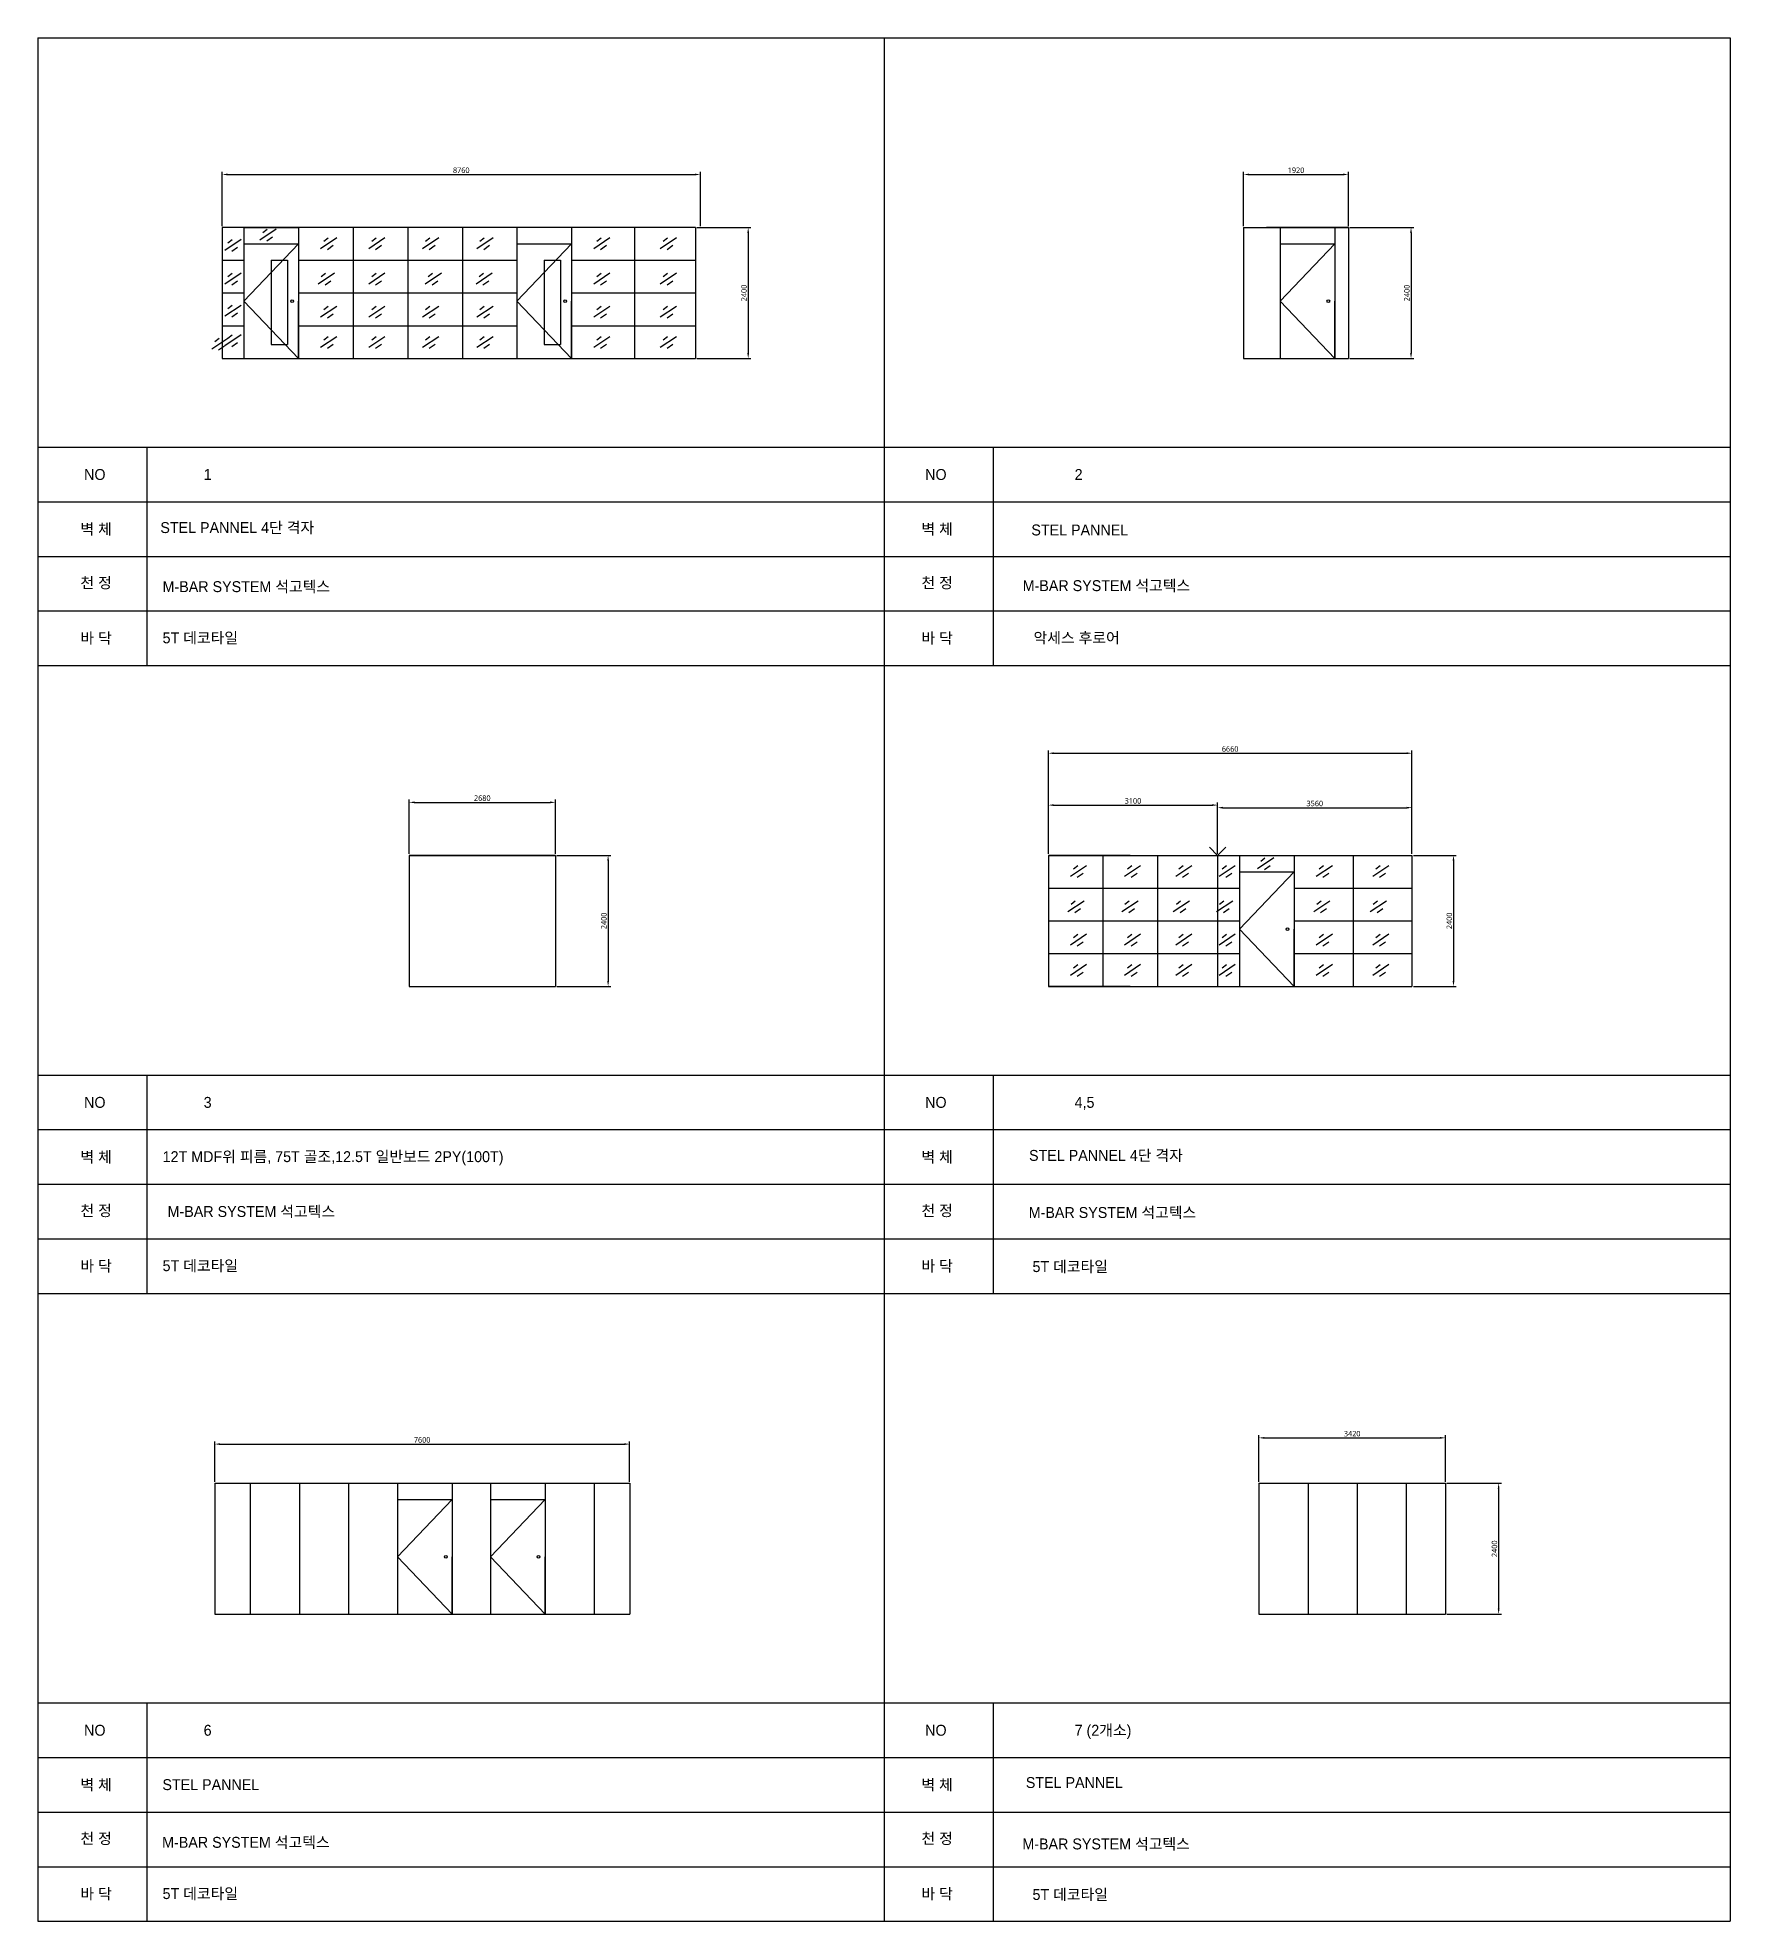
# Model space of a CAD drawing. Header units: millimetres. Extents: x -130754 to 540453, y -575484 to 640875.
# Drawn here: x 479185 to 510185, y -340020 to -305520 of the extents above; entities that cross this region are included whole.
import ezdxf

# ---------------------------------------------------------------- set-up
doc = ezdxf.new("R2010")
doc.units = ezdxf.units.MM
doc.header["$LTSCALE"] = 200
doc.layers.add('e-wire', color=4, linetype='Continuous')
doc.styles.add('굵은굴림체', font='')
doc.styles.add('맑은고딕', font='malgun.ttf')
doc.styles.get('굵은굴림체').set_extended_font_data('TaeGulim')
doc.dimstyles.new('ISO-25', dxfattribs={"dimscale": 40, "dimtxt": 2.5, "dimasz": 2.5, "dimexe": 1.25, "dimexo": 0.625, "dimtad": 1, "dimdec": 0, "dimtxsty": '맑은고딕', "dimcen": 2.5, "dimclrd": 6, "dimclre": 3, "dimadec": 0, "dimazin": 0, "dimtfac": 1, "dimtdec": 0, "dimtmove": 0, "dimatfit": 3, "dimfxl": 1, "dimarcsym": 0})

msp = doc.modelspace()

# ---------------------------------------------------------------- texts
at = {"layer": 'e-wire', "char_height": 200, "attachment_point": 1, "style": '굵은굴림체'}
for s, width, insert in [('{\\fGulim|b0|i0|c129|p50;NO}', 1257.364, (480036, -313420.6)), ('{\\fGulim|b0|i0|c129|p50;1}', 1257.364, (482225.3, -313420.6)), ('{\\fGulim|b0|i0|c129|p50;NO}', 1257.364, (495438.9, -313420.6)), ('{\\fGulim|b0|i0|c129|p50;2}', 1257.364, (498176, -313420.6)), ('{\\fGulim|b0|i0|c129|p50;벽 체}', 1257.364, (479967.8, -314419.7)), ('{\\fGulim|b0|i0|c129|p50;STEL PANNEL 4단 격자}', 13034.204, (481431.7, -314392.7)), ('{\\fGulim|b0|i0|c129|p50;벽 체}', 1257.364, (495370.7, -314419.7)), ('{\\fGulim|b0|i0|c129|p50;STEL PANNEL}', 13034.204, (497383.6, -314436.4)), ('{\\fGulim|b0|i0|c129|p50;천 정}', 1257.364, (479967.8, -315402.9)), ('{\\fGulim|b0|i0|c129|p50;M-BAR SYSTEM 석고텍스}', 13034.204, (481473, -315474.5)), ('{\\fGulim|b0|i0|c129|p50;천 정}', 1257.364, (495370.7, -315402.9)), ('{\\fGulim|b0|i0|c129|p50;M-BAR SYSTEM 석고텍스}', 13034.204, (497224.8, -315456.3)), ('{\\fGulim|b0|i0|c129|p50;바 닥}', 1257.364, (479967.8, -316416.7)), ('{\\fGulim|b0|i0|c129|p50;5T 데코타일}', 13034.204, (481473, -316412.1)), ('{\\fGulim|b0|i0|c129|p50;바 닥}', 1257.364, (495370.7, -316416.7)), ('{\\fGulim|b0|i0|c129|p50;악세스 후로어 }', 13034.204, (497423.7, -316412.1)), ('{\\fGulim|b0|i0|c129|p50;NO}', 1257.364, (480036, -324920.6)), ('{\\fGulim|b0|i0|c129|p50;3}', 1257.364, (482225.3, -324920.6)), ('{\\fGulim|b0|i0|c129|p50;NO}', 1257.364, (495438.9, -324920.6)), ('{\\fGulim|b0|i0|c129|p50;4,5}', 1257.364, (498176, -324920.6)), ('{\\fGulim|b0|i0|c129|p50;벽 체}', 1257.364, (479967.8, -325919.7)), ('{\\fGulim|b0|i0|c129|p50;12T MDF위 피름, 75T 골조,12.5T 일반보드 2PY(100T)}', 13034.204, (481474.1, -325914.6)), ('{\\fGulim|b0|i0|c129|p50;벽 체}', 1257.364, (495370.7, -325919.7)), ('{\\fGulim|b0|i0|c129|p50;STEL PANNEL 4단 격자}', 13034.204, (497341.3, -325891.8)), ('{\\fGulim|b0|i0|c129|p50;천 정}', 1257.364, (479967.8, -326902.9)), ('{\\fGulim|b0|i0|c129|p50;M-BAR SYSTEM 석고텍스}', 13034.204, (481565.1, -326919.4)), ('{\\fGulim|b0|i0|c129|p50;천 정}', 1257.364, (495370.7, -326902.9)), ('{\\fGulim|b0|i0|c129|p50;M-BAR SYSTEM 석고텍스}', 13034.204, (497335.2, -326937.7)), ('{\\fGulim|b0|i0|c129|p50;바 닥}', 1257.364, (479967.8, -327916.7)), ('{\\fGulim|b0|i0|c129|p50;5T 데코타일}', 13034.204, (481473, -327912.1)), ('{\\fGulim|b0|i0|c129|p50;바 닥}', 1257.364, (495370.7, -327916.7)), ('{\\fGulim|b0|i0|c129|p50;5T 데코타일}', 13034.204, (497405.3, -327928.7)), ('{\\fGulim|b0|i0|c129|p50;NO}', 1257.364, (480036, -336420.6)), ('{\\fGulim|b0|i0|c129|p50;6}', 1257.364, (482225.3, -336420.6)), ('{\\fGulim|b0|i0|c129|p50;NO}', 1257.364, (495438.9, -336420.6)), ('{\\fGulim|b0|i0|c129|p50;7 (2개소)}', 1257.364, (498176, -336420.6)), ('{\\fGulim|b0|i0|c129|p50;벽 체}', 1257.364, (479967.8, -337419.7)), ('{\\fGulim|b0|i0|c129|p50;벽 체}', 1257.364, (495370.7, -337419.7)), ('{\\fGulim|b0|i0|c129|p50;STEL PANNEL}', 13034.204, (497282.8, -337377.5)), ('{\\fGulim|b0|i0|c129|p50;STEL PANNEL}', 13034.204, (481469.7, -337416.2)), ('{\\fGulim|b0|i0|c129|p50;천 정}', 1257.364, (479967.8, -338402.9)), ('{\\fGulim|b0|i0|c129|p50;천 정}', 1257.364, (495370.7, -338402.9)), ('{\\fGulim|b0|i0|c129|p50;M-BAR SYSTEM 석고텍스}', 13034.204, (481464.7, -338473.3)), ('{\\fGulim|b0|i0|c129|p50;M-BAR SYSTEM 석고텍스}', 13034.204, (497218.9, -338502.5)), ('{\\fGulim|b0|i0|c129|p50;바 닥}', 1257.364, (479967.8, -339416.7)), ('{\\fGulim|b0|i0|c129|p50;5T 데코타일}', 13034.204, (481473, -339412.1)), ('{\\fGulim|b0|i0|c129|p50;바 닥}', 1257.364, (495370.7, -339416.7)), ('{\\fGulim|b0|i0|c129|p50;5T 데코타일}', 13034.204, (497405.3, -339428.7))]:
    msp.add_mtext_dynamic_manual_height_columns(s, width=width, gutter_width=1000, heights=[0], dxfattribs=dict(at, insert=insert))

# ---------------------------------------------------------------- blocks, each defined once
blk = doc.blocks.new('*D511')
at = {"layer": 'DefPoints', "color": 0, "transparency": 16777216}
for p in [(491323, -308026), (482563, -308996), (491323, -308996)]:
    blk.add_point(p, dxfattribs=at)
at = {"layer": 'e-wire', "color": 3, "lineweight": -2, "transparency": 16777216}
for p, q in [((482563, -308971), (482563, -307976)), ((491323, -308971), (491323, -307976))]:
    blk.add_line(p, q, dxfattribs=at)
at = {"layer": 'e-wire', "color": 6, "lineweight": -2, "transparency": 16777216}
blk.add_line((482663, -308026), (491223, -308026), dxfattribs=at)
at = {"layer": 'e-wire', "color": 6, "transparency": 16777216}
for points in [[(482663, -308009), (482663, -308042), (482563, -308026)], [(491223, -308009), (491223, -308042), (491323, -308026)]]:
    blk.add_solid(points, dxfattribs=at)
at = {"layer": 'e-wire', "color": 0, "transparency": 16777216, "insert": (486943, -307949), "char_height": 100, "attachment_point": 5, "style": '맑은고딕'}
blk.add_mtext('8760', dxfattribs=at)
blk = doc.blocks.new('*D512')
at = {"layer": 'DefPoints', "color": 0, "transparency": 16777216}
for p in [(491233, -308996), (491233, -311396), (492198, -311396)]:
    blk.add_point(p, dxfattribs=at)
at = {"layer": 'e-wire', "color": 3, "lineweight": -2, "transparency": 16777216}
for p, q in [((491258, -308996), (492248, -308996)), ((491258, -311396), (492248, -311396))]:
    blk.add_line(p, q, dxfattribs=at)
at = {"layer": 'e-wire', "color": 6, "lineweight": -2, "transparency": 16777216}
blk.add_line((492198, -309096), (492198, -311296), dxfattribs=at)
at = {"layer": 'e-wire', "color": 6, "transparency": 16777216}
for points in [[(492181, -309096), (492214, -309096), (492198, -308996)], [(492181, -311296), (492214, -311296), (492198, -311396)]]:
    blk.add_solid(points, dxfattribs=at)
at = {"layer": 'e-wire', "color": 0, "transparency": 16777216, "insert": (492121, -310196), "char_height": 100, "attachment_point": 5, "rotation": 90, "style": '맑은고딕'}
blk.add_mtext('2400', dxfattribs=at)
blk = doc.blocks.new('*D513')
at = {"layer": 'DefPoints', "color": 0, "transparency": 16777216}
for p in [(503191, -308026), (501271, -308996), (503191, -308996)]:
    blk.add_point(p, dxfattribs=at)
at = {"layer": 'e-wire', "color": 3, "lineweight": -2, "transparency": 16777216}
for p, q in [((501271, -308971), (501271, -307976)), ((503191, -308971), (503191, -307976))]:
    blk.add_line(p, q, dxfattribs=at)
at = {"layer": 'e-wire', "color": 6, "lineweight": -2, "transparency": 16777216}
blk.add_line((501371, -308026), (503091, -308026), dxfattribs=at)
at = {"layer": 'e-wire', "color": 6, "transparency": 16777216}
for points in [[(501371, -308009), (501371, -308042), (501271, -308026)], [(503091, -308009), (503091, -308042), (503191, -308026)]]:
    blk.add_solid(points, dxfattribs=at)
at = {"layer": 'e-wire', "color": 0, "transparency": 16777216, "insert": (502231, -307949), "char_height": 100, "attachment_point": 5, "style": '맑은고딕'}
blk.add_mtext('1920', dxfattribs=at)
blk = doc.blocks.new('*D514')
at = {"layer": 'DefPoints', "color": 0, "transparency": 16777216}
for p in [(503191, -308996), (503191, -311396), (504337, -311396)]:
    blk.add_point(p, dxfattribs=at)
at = {"layer": 'e-wire', "color": 3, "lineweight": -2, "transparency": 16777216}
for p, q in [((503216, -308996), (504387, -308996)), ((503216, -311396), (504387, -311396))]:
    blk.add_line(p, q, dxfattribs=at)
at = {"layer": 'e-wire', "color": 6, "lineweight": -2, "transparency": 16777216}
blk.add_line((504337, -309096), (504337, -311296), dxfattribs=at)
at = {"layer": 'e-wire', "color": 6, "transparency": 16777216}
for points in [[(504321, -309096), (504354, -309096), (504337, -308996)], [(504321, -311296), (504354, -311296), (504337, -311396)]]:
    blk.add_solid(points, dxfattribs=at)
at = {"layer": 'e-wire', "color": 0, "transparency": 16777216, "insert": (504261, -310196), "char_height": 100, "attachment_point": 5, "rotation": 90, "style": '맑은고딕'}
blk.add_mtext('2400', dxfattribs=at)
blk = doc.blocks.new('*D515')
at = {"layer": 'DefPoints', "color": 0, "transparency": 16777216}
for p in [(488668, -319526), (485988, -320496), (488668, -320496)]:
    blk.add_point(p, dxfattribs=at)
at = {"layer": 'e-wire', "color": 3, "lineweight": -2, "transparency": 16777216}
for p, q in [((485988, -320471), (485988, -319476)), ((488668, -320471), (488668, -319476))]:
    blk.add_line(p, q, dxfattribs=at)
at = {"layer": 'e-wire', "color": 6, "lineweight": -2, "transparency": 16777216}
blk.add_line((486088, -319526), (488568, -319526), dxfattribs=at)
at = {"layer": 'e-wire', "color": 6, "transparency": 16777216}
for points in [[(486088, -319509), (486088, -319542), (485988, -319526)], [(488568, -319509), (488568, -319542), (488668, -319526)]]:
    blk.add_solid(points, dxfattribs=at)
at = {"layer": 'e-wire', "color": 0, "transparency": 16777216, "insert": (487328, -319449), "char_height": 100, "attachment_point": 5, "style": '맑은고딕'}
blk.add_mtext('2680', dxfattribs=at)
blk = doc.blocks.new('*D516')
at = {"layer": 'DefPoints', "color": 0, "transparency": 16777216}
for p in [(488668, -320496), (488668, -322896), (489633, -322896)]:
    blk.add_point(p, dxfattribs=at)
at = {"layer": 'e-wire', "color": 3, "lineweight": -2, "transparency": 16777216}
for p, q in [((488693, -320496), (489683, -320496)), ((488693, -322896), (489683, -322896))]:
    blk.add_line(p, q, dxfattribs=at)
at = {"layer": 'e-wire', "color": 6, "lineweight": -2, "transparency": 16777216}
blk.add_line((489633, -320596), (489633, -322796), dxfattribs=at)
at = {"layer": 'e-wire', "color": 6, "transparency": 16777216}
for points in [[(489616, -320596), (489649, -320596), (489633, -320496)], [(489616, -322796), (489649, -322796), (489633, -322896)]]:
    blk.add_solid(points, dxfattribs=at)
at = {"layer": 'e-wire', "color": 0, "transparency": 16777216, "insert": (489556, -321696), "char_height": 100, "attachment_point": 5, "rotation": 90, "style": '맑은고딕'}
blk.add_mtext('2400', dxfattribs=at)
blk = doc.blocks.new('*D517')
at = {"layer": 'DefPoints', "color": 0, "transparency": 16777216}
for p in [(500795, -319576), (497695, -320496), (500795, -320496)]:
    blk.add_point(p, dxfattribs=at)
at = {"layer": 'e-wire', "color": 3, "lineweight": -2, "transparency": 16777216}
for p, q in [((497695, -320471), (497695, -319526)), ((500795, -320471), (500795, -319526))]:
    blk.add_line(p, q, dxfattribs=at)
at = {"layer": 'e-wire', "color": 6, "lineweight": -2, "transparency": 16777216}
blk.add_line((497795, -319576), (500695, -319576), dxfattribs=at)
at = {"layer": 'e-wire', "color": 6, "transparency": 16777216}
for points in [[(497795, -319559), (497795, -319592), (497695, -319576)], [(500695, -319559), (500695, -319592), (500795, -319576)]]:
    blk.add_solid(points, dxfattribs=at)
at = {"layer": 'e-wire', "color": 0, "transparency": 16777216, "insert": (499245, -319499), "char_height": 100, "attachment_point": 5, "style": '맑은고딕'}
blk.add_mtext('3100', dxfattribs=at)
blk = doc.blocks.new('*D518')
at = {"layer": 'DefPoints', "color": 0, "transparency": 16777216}
for p in [(504355, -319623), (500795, -320496), (504355, -320496)]:
    blk.add_point(p, dxfattribs=at)
at = {"layer": 'e-wire', "color": 3, "lineweight": -2, "transparency": 16777216}
for p, q in [((500795, -320471), (500795, -319573)), ((504355, -320471), (504355, -319573))]:
    blk.add_line(p, q, dxfattribs=at)
at = {"layer": 'e-wire', "color": 6, "lineweight": -2, "transparency": 16777216}
blk.add_line((500895, -319623), (504255, -319623), dxfattribs=at)
at = {"layer": 'e-wire', "color": 6, "transparency": 16777216}
for points in [[(500895, -319606), (500895, -319640), (500795, -319623)], [(504255, -319606), (504255, -319640), (504355, -319623)]]:
    blk.add_solid(points, dxfattribs=at)
at = {"layer": 'e-wire', "color": 0, "transparency": 16777216, "insert": (502575, -319546), "char_height": 100, "attachment_point": 5, "style": '맑은고딕'}
blk.add_mtext('3560', dxfattribs=at)
blk = doc.blocks.new('*D519')
at = {"layer": 'DefPoints', "color": 0, "transparency": 16777216}
for p in [(504355, -318626), (497695, -320496), (504355, -320496)]:
    blk.add_point(p, dxfattribs=at)
at = {"layer": 'e-wire', "color": 3, "lineweight": -2, "transparency": 16777216}
for p, q in [((497695, -320471), (497695, -318576)), ((504355, -320471), (504355, -318576))]:
    blk.add_line(p, q, dxfattribs=at)
at = {"layer": 'e-wire', "color": 6, "lineweight": -2, "transparency": 16777216}
blk.add_line((497795, -318626), (504255, -318626), dxfattribs=at)
at = {"layer": 'e-wire', "color": 6, "transparency": 16777216}
for points in [[(497795, -318609), (497795, -318642), (497695, -318626)], [(504255, -318609), (504255, -318642), (504355, -318626)]]:
    blk.add_solid(points, dxfattribs=at)
at = {"layer": 'e-wire', "color": 0, "transparency": 16777216, "insert": (501025, -318549), "char_height": 100, "attachment_point": 5, "style": '맑은고딕'}
blk.add_mtext('6660', dxfattribs=at)
blk = doc.blocks.new('*D520')
at = {"layer": 'DefPoints', "color": 0, "transparency": 16777216}
for p in [(490027, -331279), (482427, -331996), (490027, -331996)]:
    blk.add_point(p, dxfattribs=at)
at = {"layer": 'e-wire', "color": 3, "lineweight": -2, "transparency": 16777216}
for p, q in [((482427, -331971), (482427, -331229)), ((490027, -331971), (490027, -331229))]:
    blk.add_line(p, q, dxfattribs=at)
at = {"layer": 'e-wire', "color": 6, "lineweight": -2, "transparency": 16777216}
blk.add_line((482527, -331279), (489927, -331279), dxfattribs=at)
at = {"layer": 'e-wire', "color": 6, "transparency": 16777216}
for points in [[(482527, -331263), (482527, -331296), (482427, -331279)], [(489927, -331263), (489927, -331296), (490027, -331279)]]:
    blk.add_solid(points, dxfattribs=at)
at = {"layer": 'e-wire', "color": 0, "transparency": 16777216, "insert": (486227, -331203), "char_height": 100, "attachment_point": 5, "style": '맑은고딕'}
blk.add_mtext('7600', dxfattribs=at)
blk = doc.blocks.new('*D521')
at = {"layer": 'DefPoints', "color": 0, "transparency": 16777216}
for p in [(504970, -331165), (501550, -331996), (504970, -331996)]:
    blk.add_point(p, dxfattribs=at)
at = {"layer": 'e-wire', "color": 3, "lineweight": -2, "transparency": 16777216}
for p, q in [((501550, -331971), (501550, -331115)), ((504970, -331971), (504970, -331115))]:
    blk.add_line(p, q, dxfattribs=at)
at = {"layer": 'e-wire', "color": 6, "lineweight": -2, "transparency": 16777216}
blk.add_line((501650, -331165), (504870, -331165), dxfattribs=at)
at = {"layer": 'e-wire', "color": 6, "transparency": 16777216}
for points in [[(501650, -331149), (501650, -331182), (501550, -331165)], [(504870, -331149), (504870, -331182), (504970, -331165)]]:
    blk.add_solid(points, dxfattribs=at)
at = {"layer": 'e-wire', "color": 0, "transparency": 16777216, "insert": (503260, -331089), "char_height": 100, "attachment_point": 5, "style": '맑은고딕'}
blk.add_mtext('3420', dxfattribs=at)
blk = doc.blocks.new('*D574')
at = {"layer": 'DefPoints', "color": 0, "transparency": 16777216}
for p in [(504355, -320496), (504355, -322896), (505115, -322896)]:
    blk.add_point(p, dxfattribs=at)
at = {"layer": 'e-wire', "color": 3, "lineweight": -2, "transparency": 16777216}
for p, q in [((504380, -320496), (505165, -320496)), ((504380, -322896), (505165, -322896))]:
    blk.add_line(p, q, dxfattribs=at)
at = {"layer": 'e-wire', "color": 6, "lineweight": -2, "transparency": 16777216}
blk.add_line((505115, -320596), (505115, -322796), dxfattribs=at)
at = {"layer": 'e-wire', "color": 6, "transparency": 16777216}
for points in [[(505099, -320596), (505132, -320596), (505115, -320496)], [(505099, -322796), (505132, -322796), (505115, -322896)]]:
    blk.add_solid(points, dxfattribs=at)
at = {"layer": 'e-wire', "color": 0, "transparency": 16777216, "insert": (505039, -321696), "char_height": 100, "attachment_point": 5, "rotation": 90, "style": '맑은고딕'}
blk.add_mtext('2400', dxfattribs=at)
blk = doc.blocks.new('*D575')
at = {"layer": 'DefPoints', "color": 0, "transparency": 16777216}
for p in [(504970, -331996), (504970, -334396), (505942, -334396)]:
    blk.add_point(p, dxfattribs=at)
at = {"layer": 'e-wire', "color": 3, "lineweight": -2, "transparency": 16777216}
for p, q in [((504995, -331996), (505992, -331996)), ((504995, -334396), (505992, -334396))]:
    blk.add_line(p, q, dxfattribs=at)
at = {"layer": 'e-wire', "color": 6, "lineweight": -2, "transparency": 16777216}
blk.add_line((505942, -332096), (505942, -334296), dxfattribs=at)
at = {"layer": 'e-wire', "color": 6, "transparency": 16777216}
for points in [[(505925, -332096), (505958, -332096), (505942, -331996)], [(505925, -334296), (505958, -334296), (505942, -334396)]]:
    blk.add_solid(points, dxfattribs=at)
at = {"layer": 'e-wire', "color": 0, "transparency": 16777216, "insert": (505865, -333196), "char_height": 100, "attachment_point": 5, "rotation": 90, "style": '맑은고딕'}
blk.add_mtext('2400', dxfattribs=at)

# ---------------------------------------------------------------- dimensions: what is measured, and where the dimension line sits
at = {"layer": 'e-wire'}
for base, p1, p2, picture, middle in [((491323.4, -308025.8), (482563.4, -308996.1), (491323.4, -308996.1), '*D511', (486943.4, -307949.1)), ((503191.4, -308025.8), (501271.4, -308996.1), (503191.4, -308996.1), '*D513', (502231.4, -307948.9)), ((504355, -318625.6), (497695, -320496.1), (504355, -320496.1), '*D519', (501025, -318548.9)), ((488668.4, -319525.8), (485988.4, -320496.1), (488668.4, -320496.1), '*D515', (487328.4, -319449.1)), ((500795, -319575.5), (497695, -320496.1), (500795, -320496.1), '*D517', (499245, -319498.6)), ((504355, -319623), (500795, -320496.1), (504355, -320496.1), '*D518', (502575, -319546.4)), ((490027.5, -331279.4), (482427.5, -331996.1), (490027.5, -331996.1), '*D520', (486227.5, -331202.7)), ((504970.4, -331165.3), (501550.4, -331996.1), (504970.4, -331996.1), '*D521', (503260.4, -331088.7))]:
    dim = msp.add_linear_dim(base=base, p1=p1, p2=p2, dimstyle='ISO-25', dxfattribs=at)
    dim.commit()
    dim.dimension.update_dxf_attribs({"geometry": picture, "text_midpoint": middle})
for base, p1, p2, picture, middle in [((492197.7, -311396.1), (491233.4, -308996.1), (491233.4, -311396.1), '*D512', (492121, -310196.1)), ((504337.5, -311396.1), (503191.4, -308996.1), (503191.4, -311396.1), '*D514', (504260.8, -310196.1)), ((489632.7, -322896.1), (488668.4, -320496.1), (488668.4, -322896.1), '*D516', (489556, -321696.1)), ((505115.4, -322896.1), (504355, -320496.1), (504355, -322896.1), '*D574', (505038.7, -321696.1)), ((505941.6, -334396.1), (504970.4, -331996.1), (504970.4, -334396.1), '*D575', (505865, -333196.1))]:
    dim = msp.add_linear_dim(base=base, p1=p1, p2=p2, angle=90, dimstyle='ISO-25', dxfattribs=at)
    dim.commit()
    dim.dimension.update_dxf_attribs({"geometry": picture, "text_midpoint": middle})

# ---------------------------------------------------------------- linework, layer by layer
at = {"layer": 'e-wire'}
for p, q in [((479185.4, -305519.9), (479185.4, -317019.9)), ((479185.4, -305519.9), (510184.9, -305519.9)), ((494685.4, -305519.9), (494685.4, -317019.9)), ((510184.9, -305519.9), (510184.9, -317019.9)), ((482563.4, -308996.1), (482563.4, -311396.1)), ((491233.4, -308996.1), (482563.4, -308996.1)), ((482963.4, -308996.1), (482963.4, -311396.1)), ((482963.4, -308996.1), (482963.4, -311396.1)), ((482963.4, -308996.1), (482963.4, -311396.1)), ((482963.4, -308996.1), (483963.4, -308996.1)), ((483550.8, -309028.4), (483253.9, -309227.7)), ((483388.4, -309033), (483309.6, -309093.3)), ((483963.4, -308996.1), (483963.4, -311396.1)), ((483963.4, -308996.1), (483963.4, -311396.1)), ((483963.4, -308996.1), (483963.4, -311396.1)), ((483963.4, -308996.1), (483963.4, -311396.1)), ((483963.4, -308996.1), (483963.4, -311396.1)), ((484963.4, -308996.1), (484963.4, -311396.1)), ((484963.4, -308996.1), (484963.4, -311396.1)), ((484963.4, -308996.1), (484963.4, -311396.1)), ((484963.4, -308996.1), (484963.4, -311396.1)), ((485963.4, -308996.1), (485963.4, -311396.1)), ((485963.4, -308996.1), (485963.4, -311396.1)), ((485963.4, -308996.1), (485963.4, -311396.1)), ((485963.4, -308996.1), (485963.4, -311396.1)), ((486963.4, -308996.1), (486963.4, -311396.1)), ((486963.4, -308996.1), (486963.4, -311396.1)), ((486963.4, -308996.1), (486963.4, -311396.1)), ((486963.4, -308996.1), (486963.4, -311396.1)), ((487963.4, -308996.1), (487963.4, -311396.1)), ((487963.4, -308996.1), (487963.4, -311396.1)), ((487963.4, -308996.1), (487963.4, -311396.1)), ((487963.4, -308996.1), (487963.4, -311396.1)), ((487963.4, -308996.1), (487963.4, -311396.1)), ((487963.4, -308996.1), (487963.4, -311396.1)), ((487963.4, -308996.1), (487963.4, -311396.1)), ((488963.4, -308996.1), (488963.4, -311396.1)), ((488963.4, -308996.1), (488963.4, -311396.1)), ((488963.4, -308996.1), (488963.4, -311396.1)), ((488963.4, -308996.1), (488963.4, -311396.1)), ((488963.4, -308996.1), (488963.4, -311396.1)), ((488963.4, -308996.1), (488963.4, -311396.1)), ((488963.4, -308996.1), (488963.4, -311396.1)), ((488963.4, -308996.1), (488963.4, -311396.1)), ((490113.4, -308996.1), (490113.4, -311396.1)), ((490113.4, -308996.1), (490113.4, -311396.1)), ((490113.4, -308996.1), (490113.4, -311396.1)), ((490113.4, -308996.1), (490113.4, -311396.1)), ((490113.4, -308996.1), (490113.4, -311396.1)), ((490113.4, -308996.1), (490113.4, -311396.1)), ((490113.4, -308996.1), (490113.4, -311396.1)), ((490113.4, -308996.1), (490113.4, -311396.1)), ((491233.4, -308996.1), (491233.4, -311396.1)), ((501271.4, -308996.1), (501271.4, -311396.1)), ((501271.4, -308996.1), (501941.4, -308996.1)), ((503191.4, -308996.1), (501691.4, -308996.1)), ((501691.4, -308996.1), (503191.4, -308996.1)), ((501941.4, -308996.1), (501941.4, -311396.1)), ((501941.4, -308996.1), (501941.4, -311396.1)), ((501941.4, -308996.1), (501941.4, -311396.1)), ((502941.4, -308996.1), (502941.4, -311396.1)), ((502941.4, -308996.1), (502941.4, -311396.1)), ((502941.4, -308996.1), (502941.4, -311396.1)), ((502941.4, -308996.1), (502941.4, -311396.1)), ((502941.4, -308996.1), (502941.4, -311396.1)), ((503191.4, -308996.1), (503191.4, -311396.1)), ((482912.1, -309218.2), (482615.1, -309417.6)), ((482749.7, -309222.8), (482670.8, -309283.1)), ((482847.1, -309361.9), (482740.4, -309436.1)), ((482963.4, -309296.1), (483963.4, -309296.1)), ((482963.4, -310346.1), (483963.4, -309296.1)), ((482963.4, -309296.1), (483963.4, -309296.1)), ((483485.9, -309172.1), (483379.2, -309246.3)), ((484665, -309185.2), (484368, -309384.6)), ((484502.6, -309189.9), (484423.7, -309250.1)), ((484600, -309329), (484493.3, -309403.1)), ((485545.4, -309185.2), (485248.5, -309384.6)), ((485383, -309189.9), (485304.1, -309250.1)), ((485480.5, -309329), (485373.7, -309403.1)), ((486529.4, -309185.2), (486232.5, -309384.6)), ((486367, -309189.9), (486288.1, -309250.1)), ((486464.5, -309329), (486357.7, -309403.1)), ((487525.6, -309185.2), (487228.6, -309384.6)), ((487363.2, -309189.9), (487284.3, -309250.1)), ((487460.6, -309329), (487353.9, -309403.1)), ((487963.4, -309296.1), (488963.4, -309296.1)), ((487963.4, -310346.1), (488963.4, -309296.1)), ((487963.4, -309296.1), (488963.4, -309296.1)), ((487963.4, -310346.1), (488963.4, -309296.1)), ((487963.4, -309296.1), (488963.4, -309296.1)), ((489665, -309185.2), (489368, -309384.6)), ((489502.6, -309189.9), (489423.7, -309250.1)), ((489600, -309329), (489493.3, -309403.1)), ((490884.7, -309185.2), (490587.7, -309384.6)), ((490722.3, -309189.9), (490643.4, -309250.1)), ((490819.7, -309329), (490713, -309403.1)), ((501941.4, -309296.1), (502941.4, -309296.1)), ((501941.4, -310346.1), (502941.4, -309296.1)), ((501941.4, -310346.1), (502941.4, -309296.1)), ((482563.4, -309596.1), (482963.4, -309596.1)), ((483463.4, -309596.1), (483463.4, -311137)), ((483463.4, -309596.1), (483763.4, -309596.1)), ((483763.4, -309596.1), (483763.4, -311137)), ((483963.4, -309596.1), (487963.4, -309596.1)), ((488463.4, -309596.1), (488463.4, -311137)), ((488463.4, -309596.1), (488763.4, -309596.1)), ((488763.4, -309596.1), (488763.4, -311137)), ((488963.4, -309596.1), (491233.4, -309596.1)), ((482912.1, -309832.8), (482615.1, -310032.2)), ((482749.7, -309837.5), (482670.8, -309897.7)), ((482847.1, -309976.6), (482740.4, -310050.7)), ((484619.8, -309832.8), (484322.8, -310032.2)), ((484457.4, -309837.5), (484378.5, -309897.7)), ((484554.8, -309976.6), (484448.1, -310050.7)), ((485546, -309832.8), (485249, -310032.2)), ((485383.6, -309837.5), (485304.7, -309897.7)), ((485481, -309976.6), (485374.3, -310050.7)), ((486580.1, -309832.8), (486283.2, -310032.2)), ((486417.7, -309837.5), (486338.8, -309897.7)), ((486515.2, -309976.6), (486408.4, -310050.7)), ((487511.1, -309832.8), (487214.2, -310032.2)), ((487348.7, -309837.5), (487269.9, -309897.7)), ((487446.2, -309976.6), (487339.5, -310050.7)), ((489665, -309832.8), (489368, -310032.2)), ((489502.6, -309837.5), (489423.7, -309897.7)), ((489600, -309976.6), (489493.3, -310050.7)), ((490884.7, -309832.8), (490587.7, -310032.2)), ((490722.3, -309837.5), (490643.4, -309897.7)), ((490819.7, -309976.6), (490713, -310050.7)), ((482563.4, -310196.1), (482963.4, -310196.1)), ((482912.1, -310423.3), (482615.1, -310622.6)), ((482749.7, -310427.9), (482670.8, -310488.2)), ((482963.4, -310346.1), (483963.4, -311396.1)), ((483963.4, -310196.1), (487963.4, -310196.1)), ((483963.4, -311396.1), (483963.4, -310346.1)), ((484665, -310441.9), (484368, -310641.3)), ((484502.6, -310446.6), (484423.7, -310506.8)), ((485545.4, -310441.9), (485248.5, -310641.3)), ((485383, -310446.6), (485304.1, -310506.8)), ((486529.4, -310441.9), (486232.5, -310641.3)), ((486367, -310446.6), (486288.1, -310506.8)), ((487525.6, -310441.9), (487228.6, -310641.3)), ((487363.2, -310446.6), (487284.3, -310506.8)), ((487963.4, -310346.1), (488963.4, -311396.1)), ((487963.4, -310346.1), (488963.4, -311396.1)), ((488963.4, -310196.1), (491233.4, -310196.1)), ((488963.4, -311396.1), (488963.4, -310346.1)), ((488963.4, -311396.1), (488963.4, -310346.1)), ((489665, -310441.9), (489368, -310641.3)), ((489502.6, -310446.6), (489423.7, -310506.8)), ((490884.7, -310441.9), (490587.7, -310641.3)), ((490722.3, -310446.6), (490643.4, -310506.8)), ((501941.4, -310346.1), (502941.4, -311396.1)), ((502941.4, -311396.1), (502941.4, -310346.1)), ((482563.4, -310796.1), (482963.4, -310796.1)), ((482847.1, -310567), (482740.4, -310641.2)), ((483963.4, -310796.1), (487963.4, -310796.1)), ((484600, -310585.7), (484493.3, -310659.8)), ((485480.5, -310585.7), (485373.7, -310659.8)), ((486464.5, -310585.7), (486357.7, -310659.8)), ((487460.6, -310585.7), (487353.9, -310659.8)), ((488963.4, -310796.1), (491233.4, -310796.1)), ((489600, -310585.7), (489493.3, -310659.8)), ((490819.7, -310585.7), (490713, -310659.8)), ((482670.8, -311028.1), (482373.8, -311227.4)), ((482508.4, -311032.7), (482429.5, -311093)), ((482605.8, -311171.8), (482499.1, -311246)), ((482912.1, -310963.1), (482615.1, -311162.5)), ((482749.7, -310967.8), (482670.8, -311028.1)), ((482847.1, -311106.9), (482740.4, -311181.1)), ((483463.4, -311137), (483763.4, -311137)), ((484665, -310997.6), (484368, -311197)), ((484502.6, -311002.2), (484423.7, -311062.5)), ((484600, -311141.3), (484493.3, -311215.5)), ((485545.4, -310997.6), (485248.5, -311197)), ((485383, -311002.2), (485304.1, -311062.5)), ((485480.5, -311141.3), (485373.7, -311215.5)), ((486529.4, -310997.6), (486232.5, -311197)), ((486367, -311002.2), (486288.1, -311062.5)), ((486464.5, -311141.3), (486357.7, -311215.5)), ((487525.6, -310997.6), (487228.6, -311197)), ((487363.2, -311002.2), (487284.3, -311062.5)), ((487460.6, -311141.3), (487353.9, -311215.5)), ((488463.4, -311137), (488763.4, -311137)), ((489665, -310997.6), (489368, -311197)), ((489502.6, -311002.2), (489423.7, -311062.5)), ((489600, -311141.3), (489493.3, -311215.5)), ((490884.7, -310997.6), (490587.7, -311197)), ((490722.3, -311002.2), (490643.4, -311062.5)), ((490819.7, -311141.3), (490713, -311215.5)), ((482563.4, -311396.1), (491233.4, -311396.1)), ((482963.4, -311396.1), (483963.4, -311396.1)), ((501271.4, -311396.1), (503191.4, -311396.1)), ((479185.4, -313019.9), (510184.9, -313019.9)), ((481185.4, -313019.9), (481185.4, -317019.9)), ((496685.4, -313019.9), (496685.4, -317019.9)), ((479185.4, -314019.9), (510184.9, -314019.9)), ((479185.4, -315019.9), (510184.9, -315019.9)), ((479185.4, -316019.9), (510184.9, -316019.9)), ((479185.4, -316019.9), (510184.9, -316019.9)), ((479185.4, -317019.9), (510184.9, -317019.9)), ((479185.4, -317019.9), (510184.9, -317019.9)), ((479185.4, -317019.9), (479185.4, -328519.9)), ((479185.4, -317019.9), (510184.9, -317019.9)), ((494685.4, -317019.9), (494685.4, -328519.9)), ((510184.9, -317019.9), (510184.9, -328519.9)), ((485988.4, -320496.1), (485988.4, -322896.1)), ((488668.4, -320496.1), (485988.4, -320496.1)), ((485988.4, -320496.1), (488668.4, -320496.1)), ((488668.4, -320496.1), (488668.4, -322896.1)), ((497695, -320496.1), (497695, -322896.1)), ((499195, -320496.1), (497695, -320496.1)), ((497695, -320496.1), (499195, -320496.1)), ((497695, -320496.1), (497945, -320496.1)), ((497695, -320496.1), (500795, -320496.1)), ((497695, -320496.1), (497695, -322896.1)), ((497695, -320496.1), (497695, -322896.1)), ((497695, -320496.1), (497695, -322896.1)), ((497695, -320496.1), (497695, -322896.1)), ((497695, -320496.1), (497695, -322896.1)), ((497695, -320496.1), (497695, -322896.1)), ((497695, -320496.1), (497695, -322896.1)), ((497695, -320496.1), (497695, -322896.1)), ((497695, -320496.1), (497695, -322896.1)), ((498695, -320496.1), (498695, -322896.1)), ((498695, -320496.1), (498695, -322896.1)), ((498695, -320496.1), (498695, -322896.1)), ((498695, -320496.1), (498695, -322896.1)), ((499695, -320496.1), (499695, -322896.1)), ((499695, -320496.1), (499695, -322896.1)), ((499695, -320496.1), (499695, -322896.1)), ((499695, -320496.1), (499695, -322896.1)), ((500645, -320346.1), (500795, -320496.1)), ((500795, -320496.1), (500945, -320346.1)), ((500795, -320496.1), (500795, -322896.1)), ((500795, -320496.1), (504355, -320496.1)), ((501195, -320496.1), (501195, -322896.1)), ((501195, -320496.1), (501195, -322896.1)), ((501195, -320496.1), (501195, -322896.1)), ((501195, -320496.1), (501195, -322896.1)), ((501195, -320496.1), (501195, -322896.1)), ((502195, -320496.1), (502195, -322896.1)), ((502195, -320496.1), (502195, -322896.1)), ((502195, -320496.1), (502195, -322896.1)), ((502195, -320496.1), (502195, -322896.1)), ((502195, -320496.1), (502195, -322896.1)), ((502195, -320496.1), (502195, -322896.1)), ((502195, -320496.1), (502195, -322896.1)), ((502195, -320496.1), (502195, -322896.1)), ((502195, -320496.1), (502195, -322896.1)), ((502195, -320496.1), (502195, -322896.1)), ((502195, -320496.1), (502195, -322896.1)), ((502195, -320496.1), (502195, -322896.1)), ((502195, -320496.1), (502195, -322896.1)), ((502195, -320496.1), (502195, -322896.1)), ((502195, -320496.1), (502195, -322896.1)), ((502195, -320496.1), (502195, -322896.1)), ((502195, -320496.1), (502195, -322896.1)), ((503275, -320496.1), (503275, -322896.1)), ((503275, -320496.1), (503275, -322896.1)), ((503275, -320496.1), (503275, -322896.1)), ((503275, -320496.1), (503275, -322896.1)), ((503275, -320496.1), (503275, -322896.1)), ((503275, -320496.1), (503275, -322896.1)), ((503275, -320496.1), (503275, -322896.1)), ((504355, -320496.1), (504355, -322896.1)), ((498396.6, -320685.2), (498099.6, -320884.6)), ((498234.2, -320689.9), (498155.3, -320750.1)), ((498331.6, -320829), (498224.9, -320903.1)), ((499384.1, -320685.2), (499087.1, -320884.6)), ((499221.7, -320689.9), (499142.8, -320750.1)), ((499319.1, -320829), (499212.4, -320903.1)), ((500325.6, -320685.2), (500028.7, -320884.6)), ((500163.2, -320689.9), (500084.4, -320750.1)), ((500260.7, -320829), (500153.9, -320903.1)), ((501117.6, -320685.2), (500820.6, -320884.6)), ((500955.2, -320689.9), (500876.3, -320750.1)), ((501052.6, -320829), (500945.9, -320903.1)), ((501195, -320796.1), (502195, -320796.1)), ((501195, -321846.1), (502195, -320796.1)), ((501195, -321846.1), (502195, -320796.1)), ((501825.2, -320541.6), (501528.2, -320741)), ((501662.8, -320546.2), (501583.9, -320606.5)), ((501760.2, -320685.3), (501653.5, -320759.5)), ((502896.6, -320685.2), (502599.6, -320884.6)), ((502734.2, -320689.9), (502655.3, -320750.1)), ((502831.6, -320829), (502724.9, -320903.1)), ((503933.4, -320685.2), (503636.4, -320884.6)), ((503771, -320689.9), (503692.1, -320750.1)), ((503868.4, -320829), (503761.7, -320903.1)), ((497695, -321096.1), (501195, -321096.1)), ((502195, -321096.1), (504355, -321096.1)), ((498351.4, -321332.8), (498054.4, -321532.2)), ((498189, -321337.5), (498110.1, -321397.7)), ((498286.4, -321476.6), (498179.7, -321550.7)), ((499338.9, -321332.8), (499041.9, -321532.2)), ((499176.5, -321337.5), (499097.6, -321397.7)), ((499273.9, -321476.6), (499167.2, -321550.7)), ((500280.4, -321332.8), (499983.4, -321532.2)), ((500118, -321337.5), (500039.1, -321397.7)), ((500215.4, -321476.6), (500108.7, -321550.7)), ((501072.3, -321332.8), (500775.4, -321532.2)), ((500909.9, -321337.5), (500831.1, -321397.7)), ((501007.4, -321476.6), (500900.7, -321550.7)), ((502851.4, -321332.8), (502554.4, -321532.2)), ((502689, -321337.5), (502610.1, -321397.7)), ((502786.4, -321476.6), (502679.7, -321550.7)), ((503888.1, -321332.8), (503591.2, -321532.2)), ((503725.7, -321337.5), (503646.9, -321397.7)), ((503823.2, -321476.6), (503716.5, -321550.7)), ((497695, -321696.1), (501195, -321696.1)), ((501195, -321846.1), (502195, -322896.1)), ((501195, -321846.1), (502195, -322896.1)), ((502195, -321696.1), (504355, -321696.1)), ((502195, -322896.1), (502195, -321846.1)), ((498396.6, -321941.9), (498099.6, -322141.3)), ((498234.2, -321946.6), (498155.3, -322006.8)), ((498331.6, -322085.7), (498224.9, -322159.8)), ((499384.1, -321941.9), (499087.1, -322141.3)), ((499221.7, -321946.6), (499142.8, -322006.8)), ((499319.1, -322085.7), (499212.4, -322159.8)), ((500325.6, -321941.9), (500028.7, -322141.3)), ((500163.2, -321946.6), (500084.4, -322006.8)), ((500260.7, -322085.7), (500153.9, -322159.8)), ((501117.6, -321941.9), (500820.6, -322141.3)), ((500955.2, -321946.6), (500876.3, -322006.8)), ((501052.6, -322085.7), (500945.9, -322159.8)), ((502896.6, -321941.9), (502599.6, -322141.3)), ((502734.2, -321946.6), (502655.3, -322006.8)), ((502831.6, -322085.7), (502724.9, -322159.8)), ((503933.4, -321941.9), (503636.4, -322141.3)), ((503771, -321946.6), (503692.1, -322006.8)), ((503868.4, -322085.7), (503761.7, -322159.8)), ((497695, -322296.1), (501195, -322296.1)), ((498396.6, -322497.6), (498099.6, -322697)), ((498234.2, -322502.2), (498155.3, -322562.5)), ((499384.1, -322497.6), (499087.1, -322697)), ((499221.7, -322502.2), (499142.8, -322562.5)), ((500325.6, -322497.6), (500028.7, -322697)), ((500163.2, -322502.2), (500084.4, -322562.5)), ((501117.6, -322497.6), (500820.6, -322697)), ((500955.2, -322502.2), (500876.3, -322562.5)), ((502195, -322296.1), (504355, -322296.1)), ((502896.6, -322497.6), (502599.6, -322697)), ((502734.2, -322502.2), (502655.3, -322562.5)), ((503933.4, -322497.6), (503636.4, -322697)), ((503771, -322502.2), (503692.1, -322562.5)), ((485988.4, -322896.1), (488668.4, -322896.1)), ((499195, -322896.1), (497695, -322896.1)), ((497695, -322896.1), (499195, -322896.1)), ((497695, -322896.1), (500795, -322896.1)), ((498331.6, -322641.3), (498224.9, -322715.5)), ((499319.1, -322641.3), (499212.4, -322715.5)), ((500260.7, -322641.3), (500153.9, -322715.5)), ((500795, -322896.1), (504355, -322896.1)), ((500795, -322896.1), (504355, -322896.1)), ((501052.6, -322641.3), (500945.9, -322715.5)), ((502831.6, -322641.3), (502724.9, -322715.5)), ((503868.4, -322641.3), (503761.7, -322715.5)), ((479185.4, -324519.9), (510184.9, -324519.9)), ((481185.4, -324519.9), (481185.4, -328519.9)), ((496685.4, -324519.9), (496685.4, -328519.9)), ((479185.4, -325519.9), (510184.9, -325519.9)), ((479185.4, -326519.9), (510184.9, -326519.9)), ((479185.4, -327519.9), (510184.9, -327519.9)), ((479185.4, -327519.9), (510184.9, -327519.9)), ((479185.4, -328519.9), (510184.9, -328519.9)), ((479185.4, -328519.9), (510184.9, -328519.9)), ((479185.4, -328519.9), (479185.4, -340019.9)), ((494685.4, -328519.9), (494685.4, -340019.9)), ((510184.9, -328519.9), (510184.9, -340019.9)), ((482427.5, -331996.1), (490027.5, -331996.1)), ((482427.5, -331996.1), (482427.5, -334396.1)), ((482427.5, -331996.1), (482427.5, -334396.1)), ((482427.5, -331996.1), (482427.5, -334396.1)), ((483077.5, -332003.4), (483077.5, -334403.4)), ((483077.5, -332003.4), (483077.5, -334403.4)), ((483077.5, -332003.4), (483077.5, -334403.4)), ((483077.5, -332003.4), (483077.5, -334403.4)), ((483077.5, -332003.4), (483077.5, -334403.4)), ((483077.5, -332003.4), (483077.5, -334403.4)), ((483977.5, -332001), (483977.5, -334401)), ((483977.5, -332001), (483977.5, -334401)), ((483977.5, -332001), (483977.5, -334401)), ((483977.5, -332001), (483977.5, -334401)), ((483977.5, -332001), (483977.5, -334401)), ((483977.5, -332001), (483977.5, -334401)), ((483977.5, -332001), (483977.5, -334401)), ((483977.5, -332001), (483977.5, -334401)), ((483977.5, -332001), (483977.5, -334401)), ((483977.5, -332001), (483977.5, -334401)), ((483977.5, -332001), (483977.5, -334401)), ((483977.5, -332001), (483977.5, -334401)), ((484877.5, -331998.5), (484877.5, -334398.5)), ((484877.5, -331998.5), (484877.5, -334398.5)), ((484877.5, -331998.5), (484877.5, -334398.5)), ((484877.5, -331998.5), (484877.5, -334398.5)), ((484877.5, -331998.5), (484877.5, -334398.5)), ((484877.5, -331998.5), (484877.5, -334398.5)), ((485777.5, -331996.1), (485777.5, -334396.1)), ((485777.5, -331996.1), (485777.5, -334396.1)), ((485777.5, -331996.1), (485777.5, -334396.1)), ((485777.5, -331996.1), (485777.5, -334396.1)), ((485777.5, -331996.1), (485777.5, -334396.1)), ((485777.5, -331996.1), (485777.5, -334396.1)), ((486777.5, -331996.1), (486777.5, -334396.1)), ((486777.5, -331996.1), (486777.5, -334396.1)), ((486777.5, -331996.1), (486777.5, -334396.1)), ((486777.5, -331996.1), (486777.5, -334396.1)), ((486777.5, -331996.1), (486777.5, -334396.1)), ((486777.5, -331996.1), (486777.5, -334396.1)), ((486777.5, -331996.1), (486777.5, -334396.1)), ((486777.5, -331996.1), (486777.5, -334396.1)), ((486777.5, -331996.1), (486777.5, -334396.1)), ((486777.5, -331996.1), (486777.5, -334396.1)), ((486777.5, -331996.1), (486777.5, -334396.1)), ((486777.5, -331996.1), (486777.5, -334396.1)), ((487477.5, -331996.1), (487477.5, -334396.1)), ((487477.5, -331998), (487477.5, -334398)), ((488477.5, -331996.1), (488477.5, -334396.1)), ((488477.5, -331996.1), (488477.5, -334396.1)), ((488477.5, -331996.1), (488477.5, -334396.1)), ((488477.5, -331996.1), (488477.5, -334396.1)), ((488477.5, -331996.1), (488477.5, -334396.1)), ((488477.5, -331996.1), (488477.5, -334396.1)), ((488477.5, -331996.1), (488477.5, -334396.1)), ((488477.5, -331996.1), (488477.5, -334396.1)), ((488477.5, -331996.1), (488477.5, -334396.1)), ((488477.5, -331996.1), (488477.5, -334396.1)), ((488477.5, -331996.1), (488477.5, -334396.1)), ((488477.5, -331996.1), (488477.5, -334396.1)), ((488477.5, -331996.1), (488477.5, -334396.1)), ((488477.5, -331996.1), (488477.5, -334396.1)), ((488477.5, -331996.1), (488477.5, -334396.1)), ((488477.5, -331996.1), (488477.5, -334396.1)), ((488477.5, -331996.1), (488477.5, -334396.1)), ((488477.5, -331996.1), (488477.5, -334396.1)), ((488477.5, -331996.1), (488477.5, -334396.1)), ((489377.5, -331993.6), (489377.5, -334393.6)), ((489377.5, -331993.6), (489377.5, -334393.6)), ((489377.5, -331993.6), (489377.5, -334393.6)), ((489377.5, -331993.6), (489377.5, -334393.6)), ((489377.5, -331993.6), (489377.5, -334393.6)), ((489377.5, -331993.6), (489377.5, -334393.6)), ((490027.5, -331996.1), (490027.5, -334396.1)), ((501550.4, -331996.1), (501550.4, -334396.1)), ((501550.4, -331996.1), (504970.4, -331996.1)), ((501550.4, -331996.1), (501550.4, -334396.1)), ((501550.4, -331996.1), (501550.4, -334396.1)), ((501550.4, -331996.1), (501550.4, -334396.1)), ((501550.4, -331996.1), (501550.4, -334396.1)), ((501550.4, -331996.1), (501550.4, -334396.1)), ((501550.4, -331996.1), (501550.4, -334396.1)), ((501550.4, -331996.1), (501550.4, -334396.1)), ((501550.4, -331996.1), (501550.4, -334396.1)), ((501550.4, -331996.1), (501550.4, -334396.1)), ((501550.4, -331996.1), (501550.4, -334396.1)), ((501550.4, -331996.1), (501550.4, -334396.1)), ((501550.4, -331996.1), (501550.4, -334396.1)), ((501550.4, -331996.1), (501550.4, -334396.1)), ((501550.4, -331996.1), (501550.4, -334396.1)), ((501550.4, -331996.1), (501550.4, -334396.1)), ((502450.4, -331993.6), (502450.4, -334393.6)), ((502450.4, -331993.6), (502450.4, -334393.6)), ((502450.4, -331993.6), (502450.4, -334393.6)), ((502450.4, -331993.6), (502450.4, -334393.6)), ((502450.4, -331993.6), (502450.4, -334393.6)), ((502450.4, -331993.6), (502450.4, -334393.6)), ((502450.4, -331993.6), (502450.4, -334393.6)), ((502450.4, -331993.6), (502450.4, -334393.6)), ((502450.4, -331993.6), (502450.4, -334393.6)), ((502450.4, -331993.6), (502450.4, -334393.6)), ((502450.4, -331993.6), (502450.4, -334393.6)), ((502450.4, -331993.6), (502450.4, -334393.6)), ((502450.4, -331993.6), (502450.4, -334393.6)), ((502450.4, -331993.6), (502450.4, -334393.6)), ((502450.4, -331993.6), (502450.4, -334393.6)), ((502450.4, -331993.6), (502450.4, -334393.6)), ((502450.4, -331993.6), (502450.4, -334393.6)), ((502450.4, -331993.6), (502450.4, -334393.6)), ((503350.4, -331991.2), (503350.4, -334391.2)), ((503350.4, -331991.2), (503350.4, -334391.2)), ((503350.4, -331991.2), (503350.4, -334391.2)), ((503350.4, -331991.2), (503350.4, -334391.2)), ((503350.4, -331991.2), (503350.4, -334391.2)), ((503350.4, -331991.2), (503350.4, -334391.2)), ((503350.4, -331996.1), (503350.4, -334396.1)), ((503350.4, -331996.1), (503350.4, -334396.1)), ((503350.4, -331996.1), (503350.4, -334396.1)), ((503350.4, -331996.1), (503350.4, -334396.1)), ((503350.4, -331996.1), (503350.4, -334396.1)), ((503350.4, -331996.1), (503350.4, -334396.1)), ((503350.4, -331996.1), (503350.4, -334396.1)), ((503350.4, -331996.1), (503350.4, -334396.1)), ((503350.4, -331996.1), (503350.4, -334396.1)), ((503350.4, -331996.1), (503350.4, -334396.1)), ((503350.4, -331996.1), (503350.4, -334396.1)), ((503350.4, -331996.1), (503350.4, -334396.1)), ((504250.4, -331993.6), (504250.4, -334393.6)), ((504250.4, -331993.6), (504250.4, -334393.6)), ((504250.4, -331993.6), (504250.4, -334393.6)), ((504250.4, -331993.6), (504250.4, -334393.6)), ((504250.4, -331993.6), (504250.4, -334393.6)), ((504250.4, -331993.6), (504250.4, -334393.6)), ((504970.4, -331996.1), (504970.4, -334396.1)), ((485777.5, -332296.1), (486777.5, -332296.1)), ((485777.5, -333346.1), (486777.5, -332296.1)), ((485777.5, -333346.1), (486777.5, -332296.1)), ((487477.5, -332296.1), (488477.5, -332296.1)), ((487477.5, -333346.1), (488477.5, -332296.1)), ((487477.5, -333346.1), (488477.5, -332296.1)), ((485777.5, -333346.1), (486777.5, -334396.1)), ((486777.5, -334396.1), (486777.5, -333346.1)), ((487477.5, -333346.1), (488477.5, -334396.1)), ((488477.5, -334396.1), (488477.5, -333346.1)), ((482427.5, -334396.1), (490027.5, -334396.1)), ((501550.4, -334396.1), (504970.4, -334396.1)), ((479185.4, -336019.9), (510184.9, -336019.9)), ((481185.4, -336019.9), (481185.4, -340019.9)), ((496685.4, -336019.9), (496685.4, -340019.9)), ((479185.4, -337019.9), (510184.9, -337019.9)), ((479185.4, -338019.9), (510184.9, -338019.9)), ((479185.4, -339019.9), (510184.9, -339019.9)), ((479185.4, -339019.9), (510184.9, -339019.9)), ((479185.4, -340019.9), (510184.9, -340019.9)), ((479185.4, -340019.9), (510184.9, -340019.9))]:
    msp.add_line(p, q, dxfattribs=at)
for centre in [(483845.2, -310346.1), (488845.2, -310346.1), (502823.1, -310346.1), (502076.8, -321846.1), (486659.3, -333346.1), (488359.3, -333346.1)]:
    msp.add_circle(centre, 25.1, dxfattribs=at)

msp.set_redraw_order([(e.dxf.handle, doc.entitydb.next_handle()) for e in msp.query("TEXT MTEXT ATTDEF DIMENSION ARC_DIMENSION")])  # texts and dimensions are drawn at this point

doc.saveas('drawing.dxf')
